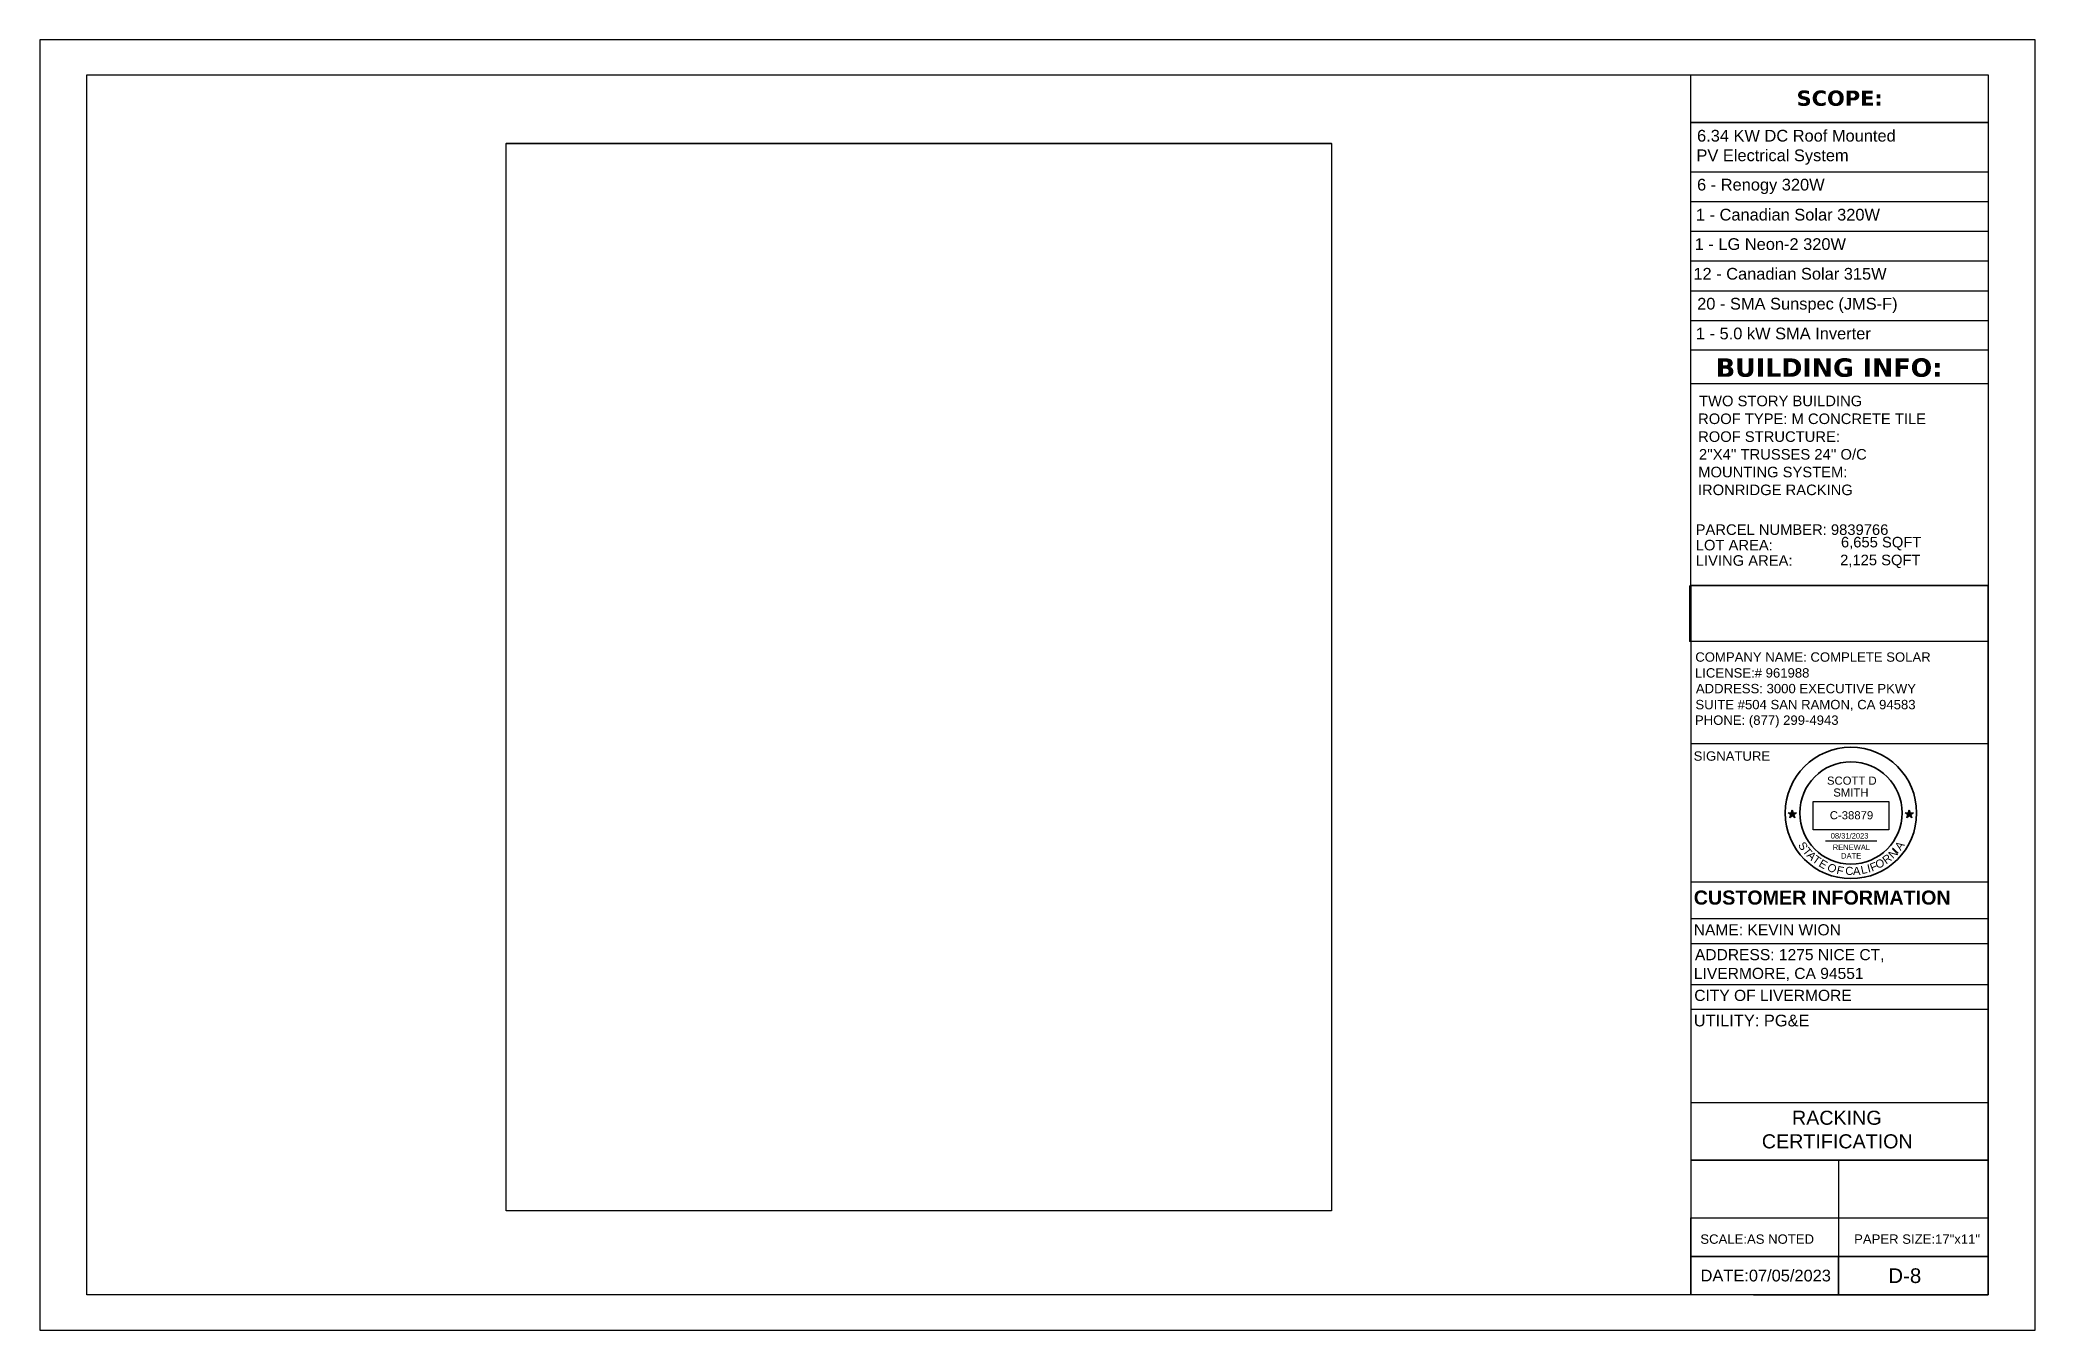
# Model space of a CAD drawing. Header units: millimetres. Extents: x 351 to 7480, y -14642 to -8468.
# Drawn here: x 3938 to 5638, y -13425 to -12325 of the extents above; entities that cross this region are included whole.
import ezdxf

# ---------------------------------------------------------------- set-up
doc = ezdxf.new("R2010")
doc.units = ezdxf.units.MM
for name, color, linetype in [('PDF15_0', 7, 'Continuous'), ('PDF15_PDF_Geometry', 7, 'Continuous'), ('PDF15_Text', 7, 'Continuous'), ('PDF5_Text', 7, 'Continuous'), ('PDF_Text', 7, 'Continuous')]:
    doc.layers.add(name, color=color, linetype=linetype)
doc.styles.add('PDF Arial', font='arial.ttf')
doc.styles.add('PDF Arial Bold', font='arialbd.ttf')
doc.styles.add('PDF Verdana Bold', font='verdanab.ttf')
doc.styles.get("Standard").update_dxf_attribs({"font": 'arial.ttf'})
picture_1 = doc.add_image_def('image26.png', size_in_pixel=(45, 240))
picture_2 = doc.add_image_def('image27.png', size_in_pixel=(3303, 2552))
picture_3 = doc.add_image_def('image33.png', size_in_pixel=(858, 321))

msp = doc.modelspace()

# ---------------------------------------------------------------- texts
at = {"attachment_point": 1}
for s, width, heights, insert, char_height, line_spacing_factor in [('SCOTT D\\P  SMITH', 46.347, [0], (5460.2, -12952.7), 6.9, 0.88), ('RENEWAL\\P    DATE', 31.395, [17], (5465.1, -13010.6), 4.6, 0.96)]:
    msp.add_mtext_dynamic_manual_height_columns(s, width=width, gutter_width=4.6, heights=heights, dxfattribs=dict(at, insert=insert, char_height=char_height, line_spacing_factor=line_spacing_factor))
for s, width, insert, char_height in [('C-38879', 41.59, (5462.6, -12982.2), 6.9), ('08/31/2023', 38.133, (5463.4, -13000.9), 4.6)]:
    msp.add_mtext_dynamic_manual_height_columns(s, width=width, gutter_width=4.6, heights=[0], dxfattribs=dict(at, insert=insert, char_height=char_height))
at = {"layer": 'PDF15_Text', "attachment_point": 7}
for s, insert, char_height, style in [('SCOPE:', (5434.3, -12381.1), 13, 'PDF Verdana Bold'), ('6.34 KW DC Roof Mounted', (5349.5, -12411.5), 10, 'PDF Arial'), ('PV Electrical System', (5349, -12431.1), 10, 'PDF Arial'), ('6 - Renogy 320W', (5349.5, -12456.1), 10, 'PDF Arial'), ('1 - Canadian Solar 320W', (5348.5, -12478.8), 10, 'PDF Arial'), ('20 - SMA Sunspec (JMS-F)', (5349.6, -12557.6), 10, 'PDF Arial'), ('1 - 5.0 kW SMA Inverter', (5348.5, -12580.1), 10, 'PDF Arial'), ('BUILDING INFO:', (5365.5, -12612.2), 15.749, 'PDF Verdana Bold'), ('TWO STORY BUILDING', (5351.2, -12637.1), 9, 'PDF Arial'), ('ROOF TYPE: M CONCRETE TILE', (5350.4, -12652.3), 9, 'PDF Arial'), ('ROOF STRUCTURE:', (5350.4, -12667.5), 9, 'PDF Arial'), ("2''X4'' TRUSSES 24'' O/C", (5351.1, -12682.6), 9, 'PDF Arial'), ('MOUNTING SYSTEM:', (5350.5, -12697.7), 9, 'PDF Arial'), ('IRONRIDGE RACKING', (5350.2, -12712.9), 9, 'PDF Arial'), ('6,655 SQFT', (5472.1, -12759.8), 9, 'PDF Arial'), ('2,125 SQFT', (5471.4, -12775), 9, 'PDF Arial'), ('COMPANY NAME: COMPLETE SOLAR', (5348, -12854.9), 8, 'PDF Arial'), ('LICENSE:# 961988', (5347.7, -12868.4), 8, 'PDF Arial'), ('ADDRESS: 3000 EXECUTIVE PKWY', (5348.5, -12881.8), 8, 'PDF Arial'), ('SUITE #504 SAN RAMON, CA 94583', (5348.1, -12896.8), 8, 'PDF Arial'), ('PHONE: (877) 299-4943', (5347.7, -12911), 8, 'PDF Arial'), ('SIGNATURE', (5346.6, -12939.3), 8, 'PDF Arial'), ('CUSTOMER INFORMATION', (5346.7, -13062), 12, 'PDF Arial Bold'), ('NAME: KEVIN WION', (5346.7, -13088.2), 9.5, 'PDF Arial'), ('ADDRESS: 1275 NICE CT,', (5347.7, -13111), 9.5, 'PDF Arial'), ('LIVERMORE, CA 94551', (5346.8, -13127), 9.5, 'PDF Arial'), ('CITY OF LIVERMORE', (5347.1, -13144.1), 9.5, 'PDF Arial'), ('UTILITY: PG&E', (5346.7, -13165.8), 10, 'PDF Arial'), ('RACKING', (5430.4, -13249.7), 12, 'PDF Arial'), ('CERTIFICATION', (5404.7, -13269.8), 12, 'PDF Arial'), ('DATE:07/05/2023', (5352.5, -13383.2), 10, 'PDF Arial'), ('D-8', (5512.4, -13384.6), 12.5, 'PDF Arial')]:
    msp.add_mtext(s, dxfattribs=dict(at, insert=insert, char_height=char_height, style=style))
at = {"layer": 'PDF5_Text', "attachment_point": 7, "style": 'PDF Arial'}
for s, insert, char_height in [('1 - LG Neon-2 320W', (5347.5, -12503.9), 10), ('12 - Canadian Solar 315W', (5346.4, -12529.2), 10), ('PARCEL NUMBER: 9839766', (5348.3, -12746.8), 9), ('LIVING AREA:', (5348.4, -12773.1), 9), ('LOT AREA:', (5348.4, -12760), 9)]:
    msp.add_mtext(s, dxfattribs=dict(at, insert=insert, char_height=char_height))
at = {"layer": 'PDF_Text', "insert": (5352.3, -13351.1), "char_height": 8, "attachment_point": 7, "style": 'PDF Arial'}
msp.add_mtext('SCALE:AS NOTED           PAPER SIZE:17"x11"', dxfattribs=at)

# ---------------------------------------------------------------- blocks, each defined once
blk = doc.blocks.new('star')
h = blk.add_hatch(color=256)
h.dxf.hatch_style = 1
h.paths.add_polyline_path([(116.5, 62.57), (116.86, 62.57), (116.68, 63.12)])
h.paths.add_polyline_path([(116.68, 62.02), (116.97, 62.23), (116.86, 62.57), (116.5, 62.57), (116.39, 62.23)])
h.paths.add_polyline_path([(116.5, 62.57), (115.92, 62.57), (116.39, 62.23)])
h.paths.add_polyline_path([(116.39, 62.23), (116.21, 61.67), (116.68, 62.02)])
h.paths.add_polyline_path([(116.68, 62.02), (117.15, 61.67), (116.97, 62.23)])
h.paths.add_polyline_path([(116.97, 62.23), (117.44, 62.57), (116.86, 62.57)])
for p, q in [((116.21, 61.67), (116.68, 63.12)), ((116.68, 63.12), (117.15, 61.67)), ((115.92, 62.57), (117.44, 62.57)), ((117.15, 61.67), (115.92, 62.57)), ((117.44, 62.57), (116.21, 61.67))]:
    blk.add_line(p, q)
blk = doc.blocks.new('a')
at = {"color": 1, "char_height": 15, "attachment_point": 1}
for s, insert, rotation in [('{\\C256;S}', (169, 149), 301.8504), ('{\\C256;T}', (176.1, 138.5), 308.5602), ('{\\C256;A}', (182.8, 131.2), 313.9392), ('{\\C256;T}', (190.6, 123.2), 324.7462), ('{\\C256;E}', (201.4, 115.5), 330.0103), ('{\\C256;O}', (299, 112.2), 12.6875), ('{\\C256;R}', (311.3, 116.8), 36.4598), ('{\\C256;N}', (322.6, 125.5), 43.0781), ('{\\C256;I}', (344.8, 127.8), 227.4846), ('{\\C256;A}', (335, 138.5), 54.6588), ('{\\C256;O}', (218.6, 109.1), 319.6464), ('{\\C256;A}', (258.4, 100.3), 1.6689), ('{\\C256;L}', (271.7, 101.5), 12.6875), ('{\\C256;I}', (283.7, 104.3), 13.6115), ('{\\C256;F}', (288.3, 105.4), 21.5682)]:
    blk.add_mtext_dynamic_manual_height_columns(s, width=30.733, gutter_width=125, heights=[0], dxfattribs=dict(at, insert=insert, rotation=rotation))
at = {"color": 1, "insert": (244.5, 100.5), "char_height": 15, "attachment_point": 1}
blk.add_mtext_dynamic_manual_height_columns('{\\C256;C}', width=30.733, gutter_width=125, heights=[0], dxfattribs=at)
blk = doc.blocks.new('1')
at = {"color": 1, "xscale": 0.1018808021228187, "yscale": 0.1018808021228187, "zscale": 0.1018808021228187}
blk.add_blockref('a', (510.97, 81.39), dxfattribs=at)
at = {"color": 1, "insert": (534.46, 91.84), "char_height": 1.528, "attachment_point": 1, "rotation": 347.3366}
blk.add_mtext_dynamic_manual_height_columns('{\\C256;F}', width=1.5282, gutter_width=12.74, heights=[0], dxfattribs=at)

# ---------------------------------------------------------------- linework, layer by layer
at = {"lineweight": 30}
msp.add_line((5458.9, -13007.5), (5502.7, -13007.5), dxfattribs=at)
at = {"lineweight": 35}
for radius in [56, 43.6]:
    msp.add_circle((5480.6, -12983.7), radius, dxfattribs=at)
at = {"layer": 'PDF15_0', "lineweight": 25}
for points in [[(3937.6, -12324.7), (3937.6, -13424.6), (5637.5, -13424.6), (5637.5, -12324.7)], [(5597.5, -12395.1), (5344.1, -12395.1)], [(5597.5, -12395.1), (5597.5, -12589.1), (5344.1, -12589.1), (5344.1, -12395.1)], [(4335, -13323), (4335, -12412.9), (5038.1, -12412.9), (5038.1, -13323)], [(5344.1, -12837.5), (5344.1, -12789.9), (5597.5, -12789.9), (5597.5, -12837.5)]]:
    msp.add_lwpolyline(points, close=True, dxfattribs=at)
for points in [[(5344.1, -12789.9), (5344.1, -12354.6)], [(5344.1, -12437.1), (5597.5, -12437.1)], [(5344.1, -12462.4), (5597.5, -12462.4)], [(5344.1, -12487.8), (5597.5, -12487.8)], [(5344.1, -12513.1), (5597.5, -12513.1)], [(5344.1, -12538.5), (5597.5, -12538.5)], [(5344.1, -12563.8), (5597.5, -12563.8)], [(5344.1, -12617.5), (5597.5, -12617.5)], [(5344.2, -12924.4), (5597.6, -12924.4)]]:
    msp.add_lwpolyline(points, dxfattribs=at)
at = {"layer": 'PDF15_PDF_Geometry', "lineweight": 25}
for points in [[(5597.5, -12354.6), (5597.5, -13394.6), (3977.6, -13394.6), (3977.6, -12354.6), (5597.5, -12354.6), (5597.5, -13394.6), (5344.1, -13394.6), (5344.1, -13361.8), (5597.5, -13361.8), (5344.1, -13361.8), (5344.1, -13328.9), (5597.5, -13328.9)], [(5597.5, -12872.5), (5597.5, -13328.9), (5597.5, -13361.8), (5597.5, -13394.6), (5597.5, -12789.9), (5344.1, -12789.9), (5344.1, -13394.6)], [(5344.1, -13042.5), (5597.5, -13042.5)], [(5344.1, -13073.8), (5597.5, -13073.8)], [(5344.1, -13094.9), (5597.5, -13094.9)], [(5344.1, -13129.8), (5597.6, -13129.8)], [(5344.1, -13150.9), (5597.6, -13150.9)], [(5344.1, -13230.5), (5597.6, -13230.5)], [(5347.6, -13279.6), (5597.5, -13279.6), (5344.1, -13279.6), (5597.5, -13279.6), (5469.9, -13279.6), (5469.9, -13328.9), (5597.5, -13328.9), (5597.5, -13279.6)], [(5469.9, -13328.9), (5469.9, -13361.8), (5469.9, -13394.6)]]:
    msp.add_lwpolyline(points, dxfattribs=at)
msp.add_lwpolyline([(5597.5, -13361.8), (5597.5, -13394.6), (5469.9, -13394.6), (5469.9, -13361.8)], close=True, dxfattribs=at)
at = {"layer": 'PDF15_PDF_Geometry', "color": 251, "lineweight": 25, "true_color": 0x525252}
msp.add_lwpolyline([(5397.7, -13394.6), (5597.5, -13394.6)], dxfattribs=at)

# ---------------------------------------------------------------- block references
at = {"xscale": 4.597039828451667, "yscale": 4.597039828451667, "zscale": 4.597039828451667, "rotation": 287.9700872862333}
for p in [(4992.6, -12563), (5092.3, -12563)]:
    msp.add_blockref('star', p, dxfattribs=at)
at = {"color": 1, "xscale": 4.51217474996896, "yscale": 4.51217474996896, "zscale": 4.51217474996896}
msp.add_blockref('1', (3057.8, -13443.1), dxfattribs=at)

msp.set_redraw_order([(e.dxf.handle, doc.entitydb.next_handle()) for e in msp.query("TEXT MTEXT ATTDEF DIMENSION ARC_DIMENSION")])  # texts and dimensions are drawn at this point

# ---------------------------------------------------------------- pictures from other files: only their frames are drawn
at = {"color": 7, "true_color": 0xffffff}
image = msp.add_image(picture_3, insert=(5448.4, -12998), size_in_units=(64.6, 24.2), dxfattribs=dict(at, brightness=7, contrast=73))
image.dxf.flags = 15
at = {"layer": 'PDF15_0', "color": 7, "lineweight": 0}
image = msp.add_image(picture_2, insert=(5038.1, -13323), size_in_units=(910.2, 703.2), rotation=90, dxfattribs=at)
image.dxf.flags = 15
image = msp.add_image(picture_1, insert=(5597.5, -12837.5), size_in_units=(47.5, 254.3), rotation=90, dxfattribs=at)
image.dxf.flags = 15

doc.saveas('drawing.dxf')
